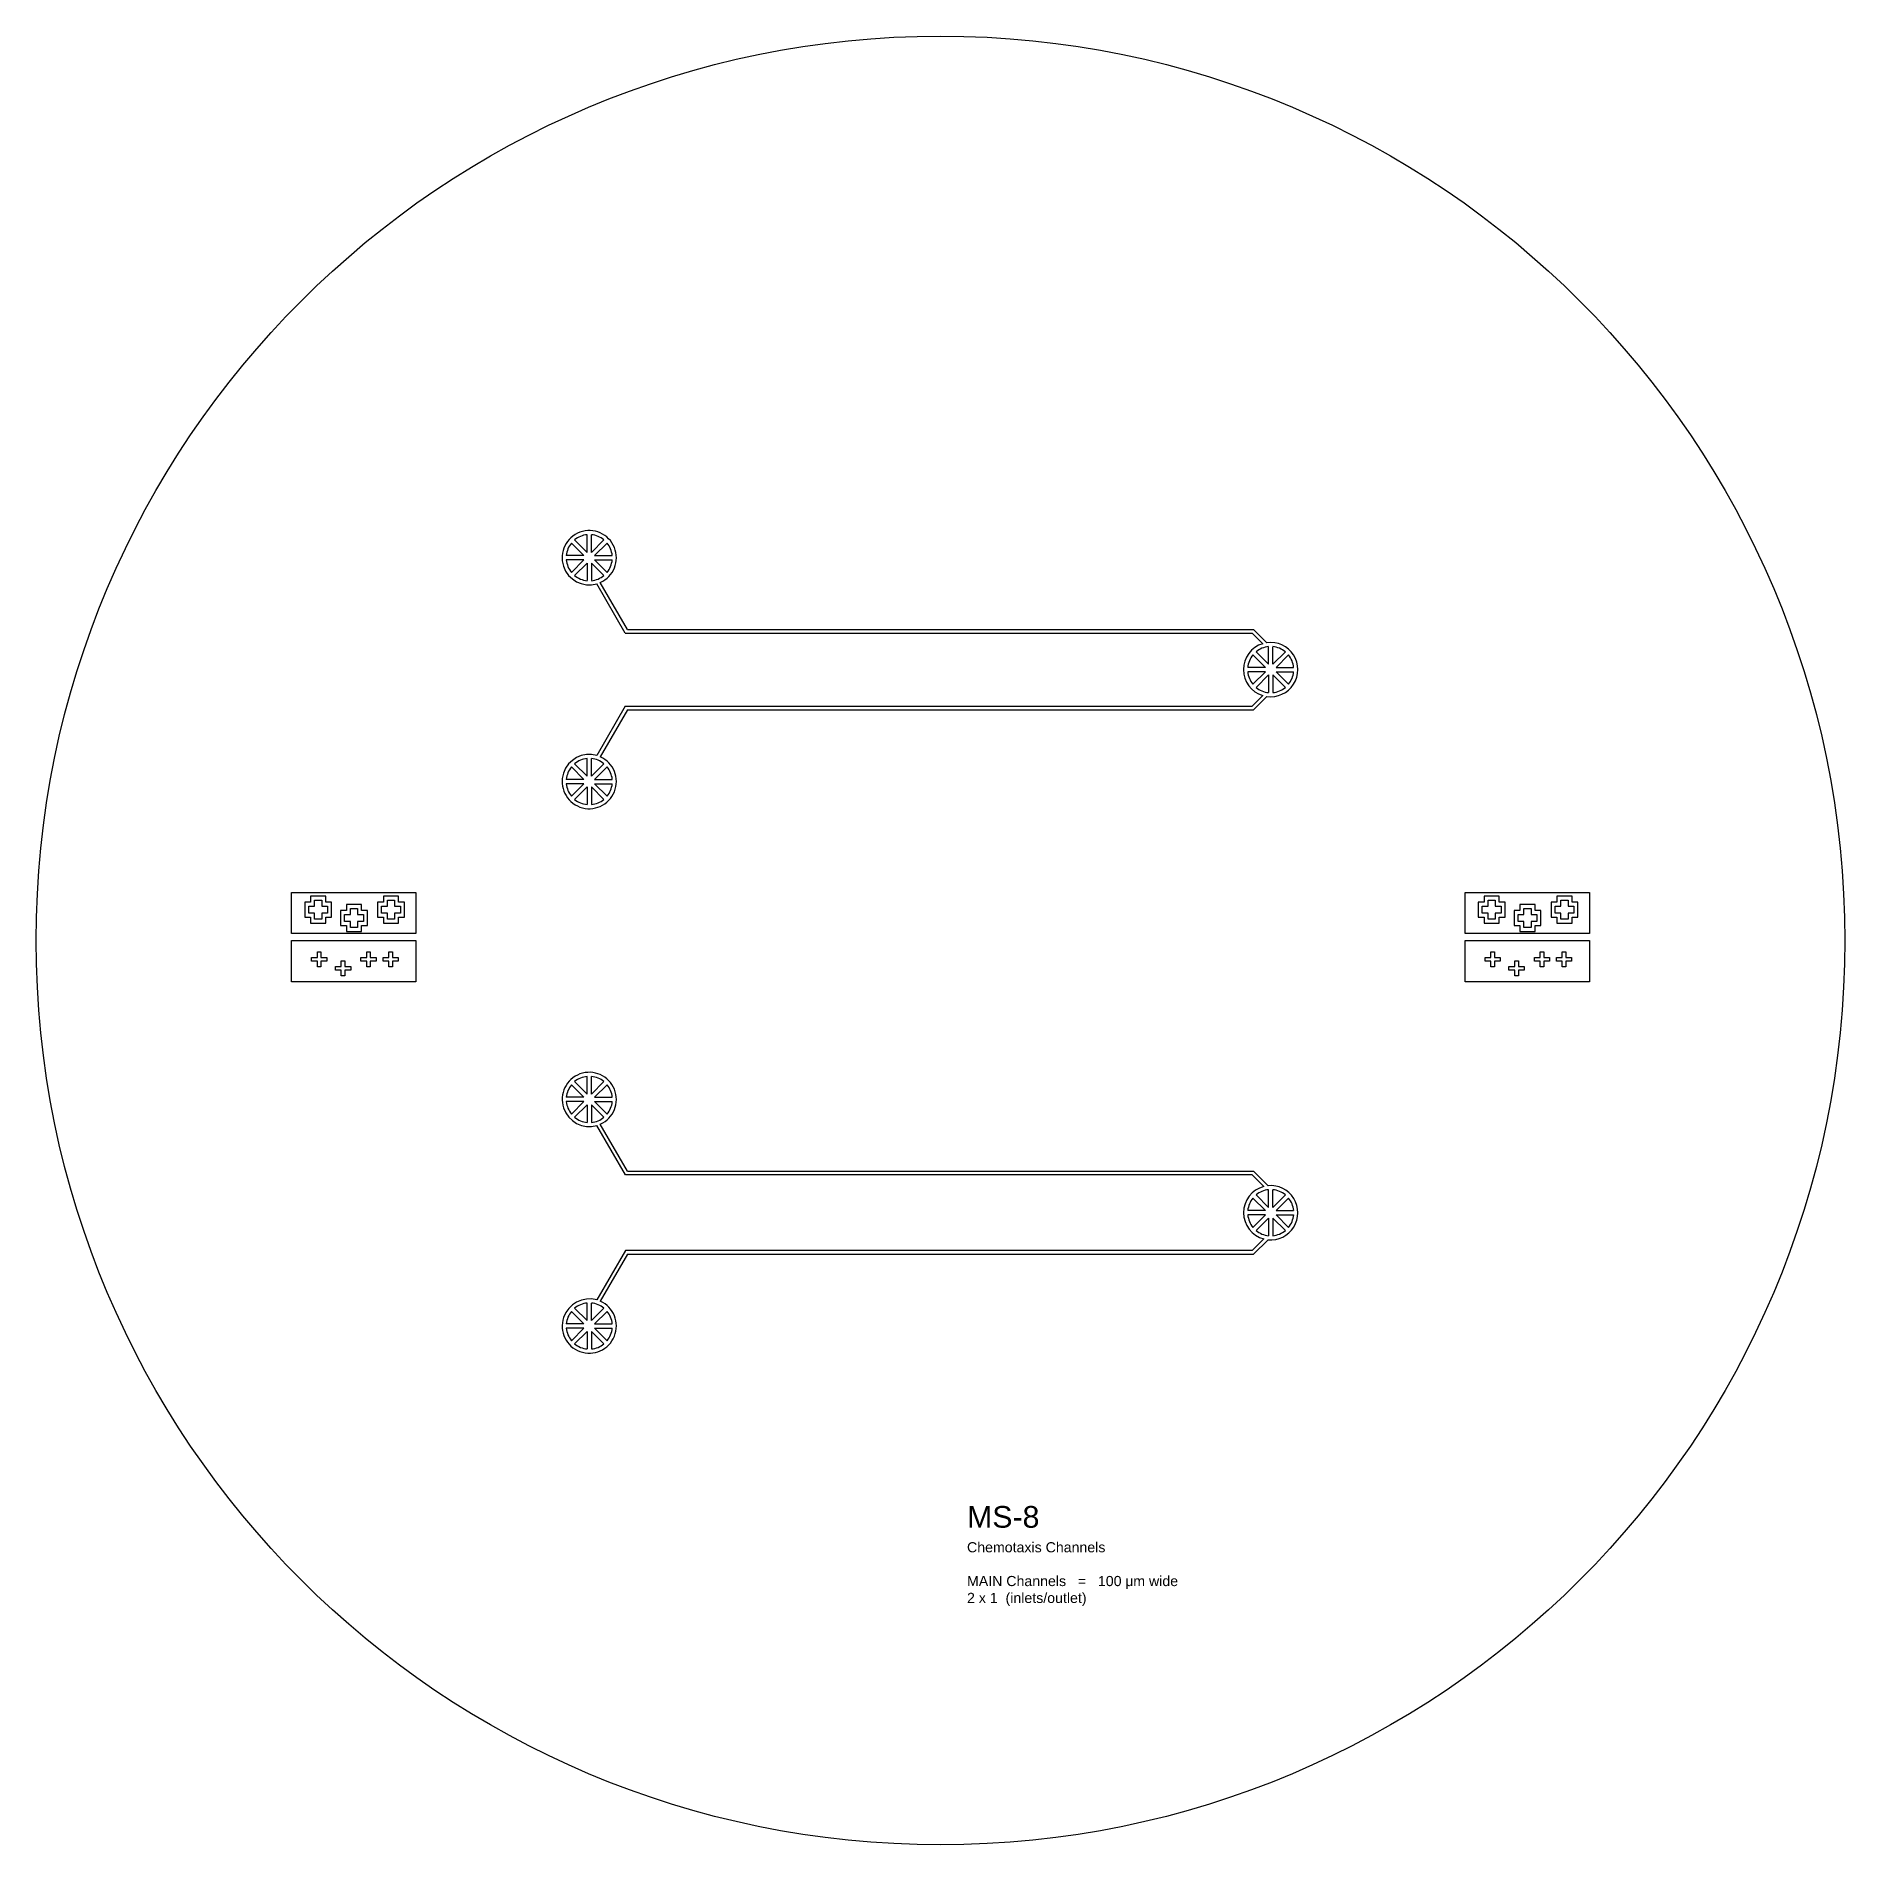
# Model space of a CAD drawing. Header units: millimetres. Extents: x -15719 to 274281, y 25504 to 323346.
# Drawn here: x -15719 to 34281, y 158346 to 208346 of the extents above; entities that cross this region are included whole.
import ezdxf

# ---------------------------------------------------------------- set-up
doc = ezdxf.new("R2010")
doc.units = ezdxf.units.MM
doc.layers.add('CLEAR', color=140, linetype='Continuous')
doc.layers.add('OPAQUE', color=10, linetype='Continuous')
doc.styles.get("Standard").update_dxf_attribs({"font": 'arial.ttf'})

msp = doc.modelspace()

# ---------------------------------------------------------------- texts
at = {"layer": 'CLEAR', "insert": (10014, 167712), "char_height": 280, "attachment_point": 1}
msp.add_mtext_dynamic_manual_height_columns('{\\H2.1429x;MS-8\\H0.83333x;\\P}Chemotaxis Channels\\P\\PMAIN Channels   =   100 {\\fSymbol|b0|i0|c2|p18;m}m wide\\P2 x 1  (inlets/outlet)', width=6144.32, gutter_width=5106, heights=[3672], dxfattribs=at)

# ---------------------------------------------------------------- linework, layer by layer
at = {"layer": 'CLEAR'}
for p, q in [((568, 191844), (-220, 193208)), ((626, 191944), (-124, 193243)), ((568, 191844), (17895, 191844)), ((626, 191944), (17936, 191944)), ((17895, 191844), (18188, 191550)), ((17936, 191944), (18303, 191576)), ((17895, 189824), (18188, 190117)), ((17936, 189724), (18303, 190091)), ((568, 189824), (-220, 188459)), ((626, 189724), (-124, 188424)), ((568, 189824), (17895, 189824)), ((626, 189724), (17936, 189724)), ((569, 176868), (-219, 178232)), ((627, 176968), (-123, 178267)), ((17896, 176868), (569, 176868)), ((627, 176968), (17937, 176968)), ((17896, 176868), (18218, 176545)), ((17937, 176968), (18338, 176567)), ((17896, 174773), (18218, 175095)), ((17937, 174673), (18338, 175073)), ((569, 174773), (-219, 173408)), ((627, 174673), (-123, 173373)), ((17896, 174773), (569, 174773)), ((627, 174673), (17937, 174673))]:
    msp.add_line(p, q, dxfattribs=at)
for points in [[(-8659, 184676), (-5219, 184676), (-5219, 183536), (-8659, 183536)], [(23781, 184676), (27221, 184676), (27221, 183536), (23781, 183536)], [(-7822, 184298), (-7662, 184298), (-7662, 184098), (-7822, 184098), (-7822, 183938), (-8022, 183938), (-8022, 184098), (-8182, 184098), (-8182, 184298), (-8022, 184298), (-8022, 184458), (-7822, 184458)], [(-6834, 184067), (-6674, 184067), (-6674, 183867), (-6834, 183867), (-6834, 183707), (-7034, 183707), (-7034, 183867), (-7194, 183867), (-7194, 184067), (-7034, 184067), (-7034, 184227), (-6834, 184227)], [(-5809, 184298), (-5649, 184298), (-5649, 184098), (-5809, 184098), (-5809, 183938), (-6009, 183938), (-6009, 184098), (-6169, 184098), (-6169, 184298), (-6009, 184298), (-6009, 184458), (-5809, 184458)], [(24619, 184298), (24779, 184298), (24779, 184098), (24619, 184098), (24619, 183938), (24419, 183938), (24419, 184098), (24259, 184098), (24259, 184298), (24419, 184298), (24419, 184458), (24619, 184458)], [(25606, 184067), (25766, 184067), (25766, 183867), (25606, 183867), (25606, 183707), (25406, 183707), (25406, 183867), (25246, 183867), (25246, 184067), (25406, 184067), (25406, 184227), (25606, 184227)], [(26631, 184298), (26791, 184298), (26791, 184098), (26631, 184098), (26631, 183938), (26431, 183938), (26431, 184098), (26271, 184098), (26271, 184298), (26431, 184298), (26431, 184458), (26631, 184458)], [(-8659, 183346), (-5219, 183346), (-5219, 182205), (-8659, 182205)], [(-7845, 182876), (-7685, 182876), (-7685, 182776), (-7845, 182776), (-7845, 182616), (-7945, 182616), (-7945, 182776), (-8105, 182776), (-8105, 182876), (-7945, 182876), (-7945, 183036), (-7845, 183036)], [(-6482, 182876), (-6322, 182876), (-6322, 182776), (-6482, 182776), (-6482, 182616), (-6582, 182616), (-6582, 182776), (-6742, 182776), (-6742, 182876), (-6582, 182876), (-6582, 183036), (-6482, 183036)], [(-5871, 182876), (-5711, 182876), (-5711, 182776), (-5871, 182776), (-5871, 182616), (-5971, 182616), (-5971, 182776), (-6131, 182776), (-6131, 182876), (-5971, 182876), (-5971, 183036), (-5871, 183036)], [(23781, 183346), (27221, 183346), (27221, 182205), (23781, 182205)], [(24595, 182876), (24755, 182876), (24755, 182776), (24595, 182776), (24595, 182616), (24495, 182616), (24495, 182776), (24335, 182776), (24335, 182876), (24495, 182876), (24495, 183036), (24595, 183036)], [(25958, 182876), (26118, 182876), (26118, 182776), (25958, 182776), (25958, 182616), (25858, 182616), (25858, 182776), (25698, 182776), (25698, 182876), (25858, 182876), (25858, 183036), (25958, 183036)], [(26569, 182876), (26729, 182876), (26729, 182776), (26569, 182776), (26569, 182616), (26469, 182616), (26469, 182776), (26309, 182776), (26309, 182876), (26469, 182876), (26469, 183036), (26569, 183036)], [(-7183, 182625), (-7023, 182625), (-7023, 182525), (-7183, 182525), (-7183, 182365), (-7283, 182365), (-7283, 182525), (-7443, 182525), (-7443, 182625), (-7283, 182625), (-7283, 182785), (-7183, 182785)], [(25257, 182625), (25417, 182625), (25417, 182525), (25257, 182525), (25257, 182365), (25157, 182365), (25157, 182525), (24997, 182525), (24997, 182625), (25157, 182625), (25157, 182785), (25257, 182785)]]:
    msp.add_lwpolyline(points, close=True, dxfattribs=at)
for centre, start, end in [((-429, 193928), 294.0069, 286.2467), ((18409, 190834), 107.1238, 252.8762), ((18409, 190834), 261.9341, 98.0659), ((-429, 187739), 73.7533, 65.9931), ((-428, 178952), 294.0069, 286.2467), ((18410, 175820), 104.8067, 255.1933), ((18410, 175820), 264.5129, 95.4871), ((-428, 172688), 73.7533, 65.9931)]:
    msp.add_arc(centre, 750, start, end, dxfattribs=at)
at = {"layer": 'OPAQUE'}
for p, q in [((-491, 194076), (-491, 194563)), ((-368, 194076), (-368, 194563)), ((-577, 193990), (-922, 194334)), ((-491, 194076), (-835, 194420)), ((-368, 194076), (-24, 194420)), ((-281, 193990), (63, 194334)), ((-577, 193990), (-1064, 193990)), ((-577, 193867), (-1064, 193867)), ((-577, 193867), (-922, 193523)), ((-491, 193780), (-835, 193436)), ((-491, 193780), (-491, 193294)), ((-368, 193780), (-24, 193436)), ((-368, 193780), (-368, 193294)), ((-281, 193990), (205, 193990)), ((-281, 193867), (63, 193523)), ((-281, 193867), (205, 193867)), ((18261, 190895), (17917, 191239)), ((18347, 190982), (18003, 191326)), ((18347, 190982), (18347, 191468)), ((18470, 190982), (18470, 191468)), ((18470, 190982), (18814, 191326)), ((18557, 190895), (18901, 191239)), ((18261, 190895), (17774, 190895)), ((18261, 190772), (17774, 190772)), ((18261, 190772), (17917, 190428)), ((18347, 190686), (18003, 190341)), ((18347, 190686), (18347, 190199)), ((18470, 190686), (18814, 190341)), ((18470, 190686), (18470, 190199)), ((18557, 190895), (19043, 190895)), ((18557, 190772), (18901, 190428)), ((18557, 190772), (19043, 190772)), ((-577, 187800), (-922, 188144)), ((-491, 187887), (-835, 188231)), ((-491, 187887), (-491, 188373)), ((-368, 187887), (-368, 188373)), ((-368, 187887), (-24, 188231)), ((-281, 187800), (63, 188144)), ((-577, 187800), (-1064, 187800)), ((-577, 187677), (-1064, 187677)), ((-577, 187677), (-922, 187333)), ((-491, 187591), (-835, 187247)), ((-491, 187591), (-491, 187104)), ((-368, 187591), (-24, 187247)), ((-368, 187591), (-368, 187104)), ((-281, 187800), (205, 187800)), ((-281, 187677), (63, 187333)), ((-281, 187677), (205, 187677)), ((-490, 179100), (-490, 179587)), ((-367, 179100), (-367, 179587)), ((-576, 179014), (-1063, 179014)), ((-576, 179014), (-920, 179358)), ((-490, 179100), (-834, 179444)), ((-367, 179100), (-23, 179444)), ((-280, 179014), (64, 179358)), ((-280, 179014), (206, 179014)), ((-576, 178891), (-1063, 178891)), ((-576, 178891), (-920, 178547)), ((-490, 178804), (-834, 178460)), ((-490, 178804), (-490, 178318)), ((-367, 178804), (-23, 178460)), ((-367, 178804), (-367, 178318)), ((-280, 178891), (64, 178547)), ((-280, 178891), (206, 178891)), ((18262, 175881), (17918, 176225)), ((18348, 175968), (18004, 176312)), ((18348, 175968), (18348, 176455)), ((18471, 175968), (18471, 176455)), ((18471, 175968), (18815, 176312)), ((18558, 175881), (18902, 176225)), ((18262, 175881), (17775, 175881)), ((18262, 175759), (17775, 175759)), ((18262, 175759), (17918, 175415)), ((18348, 175672), (18004, 175328)), ((18348, 175672), (18348, 175185)), ((18471, 175672), (18815, 175328)), ((18471, 175672), (18471, 175185)), ((18558, 175881), (19044, 175881)), ((18558, 175759), (18902, 175415)), ((18558, 175759), (19044, 175759)), ((-576, 172749), (-920, 173093)), ((-490, 172836), (-834, 173180)), ((-490, 172836), (-490, 173322)), ((-367, 172836), (-367, 173322)), ((-367, 172836), (-23, 173180)), ((-280, 172749), (64, 173093)), ((-576, 172749), (-1063, 172749)), ((-576, 172626), (-1063, 172626)), ((-576, 172626), (-920, 172282)), ((-490, 172540), (-834, 172196)), ((-490, 172540), (-490, 172053)), ((-367, 172540), (-23, 172196)), ((-367, 172540), (-367, 172053)), ((-280, 172749), (206, 172749)), ((-280, 172626), (64, 172282)), ((-280, 172626), (206, 172626))]:
    msp.add_line(p, q, dxfattribs=at)
for points in [[(-8132, 184568), (-8132, 184408), (-8292, 184408), (-8292, 183988), (-8132, 183988), (-8132, 183828), (-7712, 183828), (-7712, 183988), (-7552, 183988), (-7552, 184408), (-7712, 184408), (-7712, 184568), (-8132, 184568)], [(-6119, 184568), (-6119, 184408), (-6279, 184408), (-6279, 183988), (-6119, 183988), (-6119, 183828), (-5699, 183828), (-5699, 183988), (-5539, 183988), (-5539, 184408), (-5699, 184408), (-5699, 184568), (-6119, 184568)], [(24309, 184568), (24309, 184408), (24149, 184408), (24149, 183988), (24309, 183988), (24309, 183828), (24729, 183828), (24729, 183988), (24889, 183988), (24889, 184408), (24729, 184408), (24729, 184568), (24309, 184568)], [(26321, 184568), (26321, 184408), (26161, 184408), (26161, 183988), (26321, 183988), (26321, 183828), (26741, 183828), (26741, 183988), (26901, 183988), (26901, 184408), (26741, 184408), (26741, 184568), (26321, 184568)], [(-7144, 184337), (-7144, 184177), (-7304, 184177), (-7304, 183757), (-7144, 183757), (-7144, 183597), (-6724, 183597), (-6724, 183757), (-6564, 183757), (-6564, 184177), (-6724, 184177), (-6724, 184337), (-7144, 184337)], [(25296, 184337), (25296, 184177), (25136, 184177), (25136, 183757), (25296, 183757), (25296, 183597), (25716, 183597), (25716, 183757), (25876, 183757), (25876, 184177), (25716, 184177), (25716, 184337), (25296, 184337)]]:
    msp.add_lwpolyline(points, close=True, dxfattribs=at)
msp.add_circle((9281, 183346), 25000, dxfattribs=at)
for centre, start, end in [((-429, 193928), 95.5177, 129.4823), ((-429, 193928), 50.5177, 84.4823), ((-429, 193928), 140.5177, 174.4823), ((-429, 193928), 5.5177, 39.4823), ((-429, 193928), 185.5177, 219.4823), ((-429, 193928), 320.5177, 354.4823), ((-429, 193928), 230.5177, 264.4823), ((-429, 193928), 275.5177, 309.4823), ((18409, 190834), 140.5177, 174.4823), ((18409, 190834), 95.5177, 129.4823), ((18409, 190834), 50.5177, 84.4823), ((18409, 190834), 5.5177, 39.4823), ((18409, 190834), 185.5177, 219.4823), ((18409, 190834), 320.5177, 354.4823), ((18409, 190834), 230.5177, 264.4823), ((18409, 190834), 275.5177, 309.4823), ((-429, 187739), 140.5177, 174.4823), ((-429, 187739), 95.5177, 129.4823), ((-429, 187739), 50.5177, 84.4823), ((-429, 187739), 5.5177, 39.4823), ((-429, 187739), 185.5177, 219.4823), ((-429, 187739), 320.5177, 354.4823), ((-429, 187739), 230.5177, 264.4823), ((-429, 187739), 275.5177, 309.4823), ((-428, 178952), 95.5177, 129.4823), ((-428, 178952), 50.5177, 84.4823), ((-428, 178952), 140.5177, 174.4823), ((-428, 178952), 5.5177, 39.4823), ((-428, 178952), 185.5177, 219.4823), ((-428, 178952), 320.5177, 354.4823), ((-428, 178952), 230.5177, 264.4823), ((-428, 178952), 275.5177, 309.4823), ((18410, 175820), 140.5177, 174.4823), ((18410, 175820), 95.5177, 129.4823), ((18410, 175820), 50.5177, 84.4823), ((18410, 175820), 5.5177, 39.4823), ((18410, 175820), 185.5177, 219.4823), ((18410, 175820), 320.5177, 354.4823), ((18410, 175820), 230.5177, 264.4823), ((18410, 175820), 275.5177, 309.4823), ((-428, 172688), 140.5177, 174.4823), ((-428, 172688), 95.5177, 129.4823), ((-428, 172688), 50.5177, 84.4823), ((-428, 172688), 5.5177, 39.4823), ((-428, 172688), 185.5177, 219.4823), ((-428, 172688), 320.5177, 354.4823), ((-428, 172688), 230.5177, 264.4823), ((-428, 172688), 275.5177, 309.4823)]:
    msp.add_arc(centre, 638, start, end, dxfattribs=at)

msp.set_redraw_order([(e.dxf.handle, doc.entitydb.next_handle()) for e in msp.query("TEXT MTEXT ATTDEF DIMENSION ARC_DIMENSION")])  # texts and dimensions are drawn at this point

doc.saveas('drawing.dxf')
